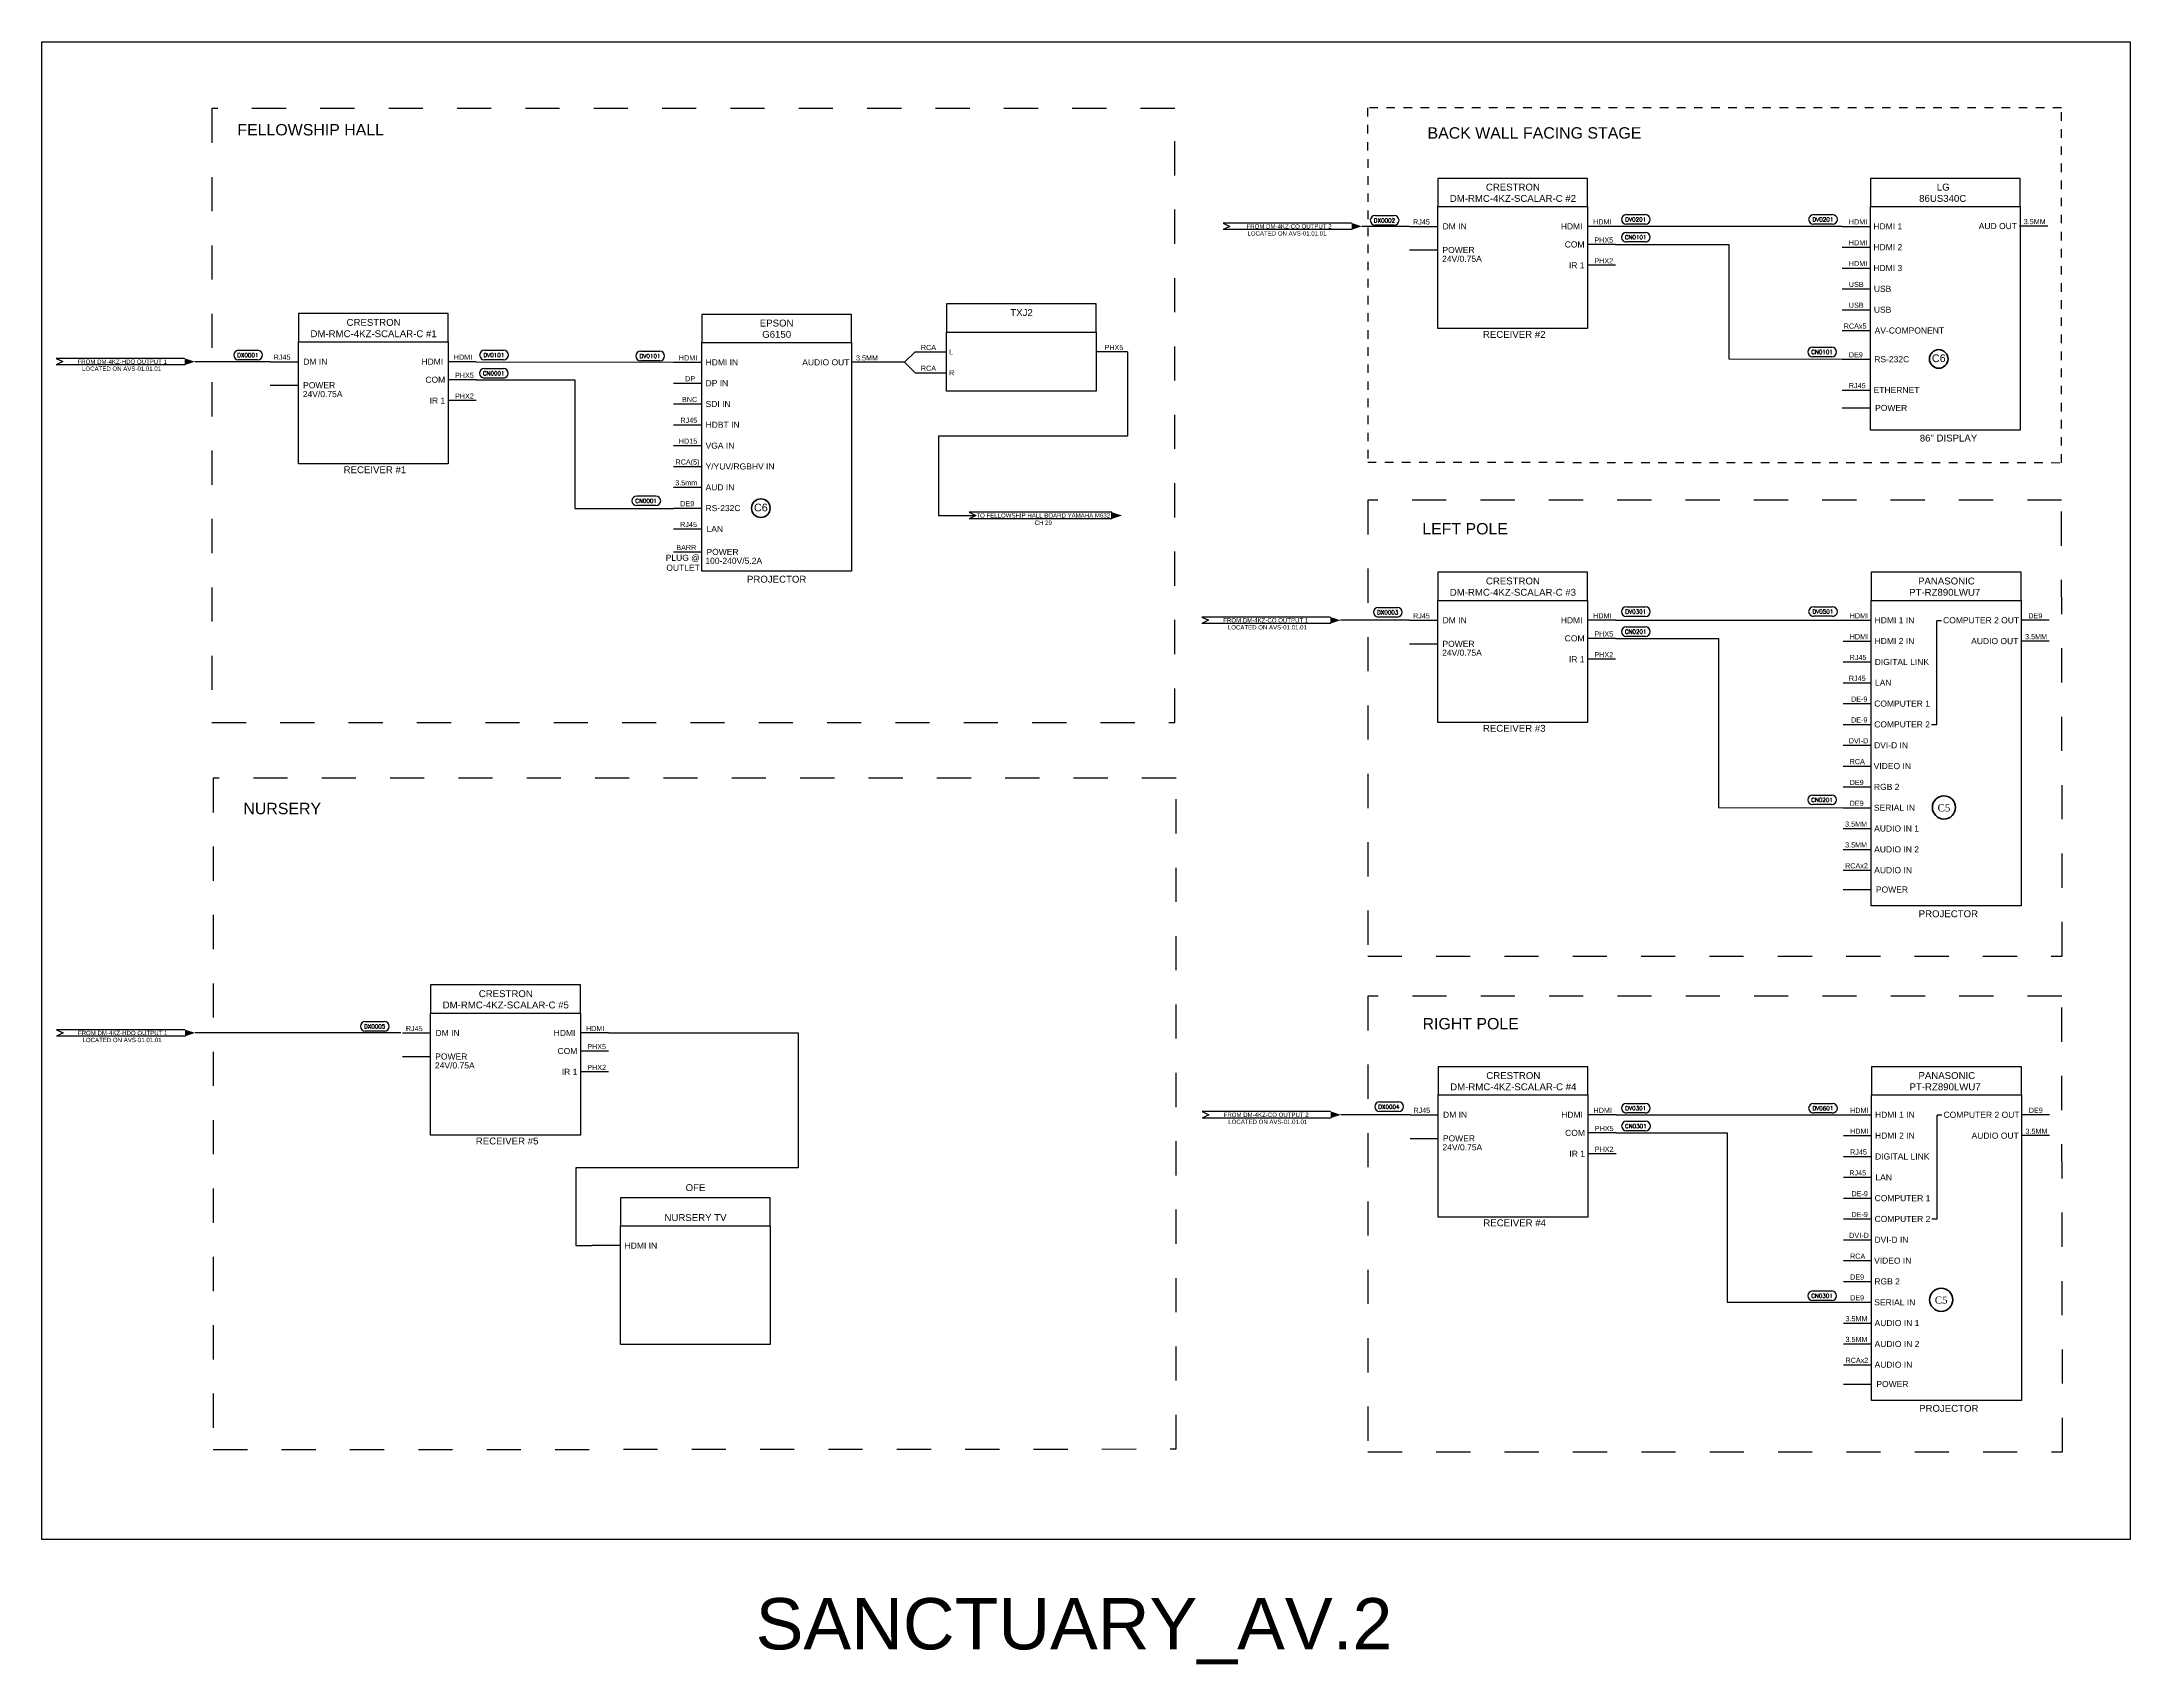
# Model space of a CAD drawing. Header units: inches. Extents: x 76.6 to 171, y -0.9 to 22.9.
# Drawn here: x 140.4 to 170.95, y -0.81 to 22.92 of the extents above; entities that cross this region are included whole.
import ezdxf
from ezdxf.enums import TextEntityAlignment as Align

# ---------------------------------------------------------------- set-up
doc = ezdxf.new("R2010")
doc.units = ezdxf.units.IN
doc.header["$MEASUREMENT"] = 0
doc.linetypes.add('1DASH', pattern=[1, 0.5, -0.5])
doc.linetypes.add('8DASH', pattern=[0.25, 0.125, -0.125])
for name, color, linetype in [('AV-1-DASH', 3, '1DASH'), ('AV-CABLE-AUDIO', 4, 'Continuous'), ('AV-CABLE-CNTRL', 2, 'Continuous'), ('AV-CABLE-VIDEO', 6, 'Continuous'), ('AV-CBL-AUDIO', 4, 'Continuous'), ('AV-DEVICE', 4, 'Continuous'), ('AV-NOTE', 1, 'Continuous'), ('AV-TEXT', 2, 'Continuous'), ('PDF_Text', 7, 'Continuous')]:
    doc.layers.add(name, color=color, linetype=linetype)
doc.layers.add('AV-VPRT', color=9, linetype='Continuous', plot=False)
doc.styles.add('Arial', font='arial.ttf', dxfattribs={"height": 0.125})
doc.styles.add('AVCON', font='BOOKOS.TTF')
doc.styles.add('PDF Arial', font='arial.ttf')
doc.styles.get("Standard").update_dxf_attribs({"font": 'simplex.shx'})
doc.styles.add('WL-BASE', font='arial.ttf')

msp = doc.modelspace()

# ---------------------------------------------------------------- texts
at = {"style": 'WL-BASE'}
for s, height, p in [('FELLOWSHIP HALL', 0.16652, (143.262, 21.63)), ('BACK WALL FACING STAGE', 0.16652, (160.674, 21.583)), ('LEFT POLE', 0.1665, (160.597, 15.795)), ('NURSERY', 0.1665, (143.35, 11.704)), ('RIGHT POLE', 0.1665, (160.601, 8.557))]:
    msp.add_text(s, height=height, dxfattribs=at).set_placement(p, align=Align.MIDDLE_LEFT)
for s, height, style, p in [('C6', 0.1127, 'Arial', (168.153, 18.232)), ('C6', 0.1127, 'Arial', (150.921, 16.049)), ('C5', 0.1058, 'AVCON', (168.229, 11.661)), ('C5', 0.1058, 'AVCON', (168.189, 4.461))]:
    msp.add_text(s, height=height, dxfattribs=dict(style=style)).set_placement(p, align=Align.CENTER)
for s, height, p in [('PROJECTOR', 0.1008, (151.152, 15.057)), ('SANCTUARY_AV.2', 0.75, (155.502, -0.218))]:
    msp.add_text(s, height=height, dxfattribs=at).set_placement(p, align=Align.MIDDLE_CENTER)
at = {"attachment_point": 2, "style": 'WL-BASE'}
for s, insert, char_height in [('CRESTRON', (161.923, 20.841), 0.1008), ('DM-RMC-4KZ-SCALAR-C #2', (161.923, 20.676), 0.10083), ('TXJ2', (154.735, 19.006), 0.1008), ('DM-RMC-4KZ-SCALAR-C #1', (145.255, 18.697), 0.10083), ('CRESTRON', (145.255, 18.863), 0.1008), ('EPSON', (151.152, 18.853), 0.1008), ('G6150', (151.152, 18.688), 0.1008), (' RECEIVER #2', (161.923, 18.687), 0.10083), (' RECEIVER #1', (145.255, 16.708), 0.10083), ('CRESTRON', (161.923, 15.081), 0.1008), ('DM-RMC-4KZ-SCALAR-C #3', (161.923, 14.916), 0.10083), (' RECEIVER #3', (161.923, 12.927), 0.10083), ('DM-RMC-4KZ-SCALAR-C #5', (147.189, 8.881), 0.10083), ('CRESTRON', (147.189, 9.046), 0.1008), ('DM-RMC-4KZ-SCALAR-C #4', (161.929, 7.684), 0.10083), ('CRESTRON', (161.929, 7.849), 0.1008), (' RECEIVER #5', (147.189, 6.892), 0.10083), (' RECEIVER #4', (161.929, 5.695), 0.10083)]:
    msp.add_mtext_dynamic_manual_height_columns(s, width=3.03705, gutter_width=1, heights=[0], dxfattribs=dict(at, insert=insert, char_height=char_height))
at = {"color": 1, "char_height": 0.1008, "attachment_point": 2, "style": 'WL-BASE'}
for s, insert in [('OFE', (149.965, 6.21)), ('NURSERY TV', (149.965, 5.772))]:
    msp.add_mtext_dynamic_manual_height_columns(s, width=3.03705, gutter_width=1, heights=[0], dxfattribs=dict(at, insert=insert))
at = {"layer": 'AV-CABLE-AUDIO', "color": 1, "style": 'WL-BASE'}
for s, height, p in [('POWER', 0.089, (161.362, 19.872)), ('24V/0.75A', 0.089, (161.468, 19.742)), ('24V/0.75A', 0.089, (144.8, 17.764)), ('POWER', 0.089, (144.694, 17.894)), ('PLUG @', 0.089, (150.028, 15.37)), ('100-240V/5.2A', 0.08905, (150.939, 15.326)), ('POWER', 0.089, (150.595, 15.456)), ('OUTLET', 0.089, (150.028, 15.224)), ('POWER', 0.089, (161.362, 14.112)), ('24V/0.75A', 0.089, (161.468, 13.982)), ('24V/0.75A', 0.089, (146.734, 7.947)), ('POWER', 0.089, (146.627, 8.077)), ('24V/0.75A', 0.089, (161.474, 6.75)), ('POWER', 0.089, (161.368, 6.88))]:
    msp.add_text(s, height=height, dxfattribs=at).set_placement(p, align=Align.MIDDLE_RIGHT)
at = {"layer": 'AV-CABLE-AUDIO', "style": 'WL-BASE'}
for s, p in [('3.5MM', (152.313, 18.256)), ('RCA', (153.262, 18.408)), ('PHX5', (155.949, 18.408)), ('RCA', (153.262, 18.104))]:
    msp.add_text(s, height=0.0753, dxfattribs=at).set_placement(p)
for s, height, p in [('L', 0.0753, (153.676, 18.381)), ('R', 0.0753, (153.676, 18.076)), ('AUD IN', 0.089, (150.112, 16.401))]:
    msp.add_text(s, height=height, dxfattribs=at).set_placement(p, align=Align.MIDDLE_LEFT)
msp.add_text('AUDIO OUT', height=0.089, dxfattribs=at).set_placement((152.217, 18.229), align=Align.MIDDLE_RIGHT)
msp.add_text('3.5mm', height=0.0753, dxfattribs=at).set_placement((149.99, 16.429), align=Align.RIGHT)
at = {"layer": 'AV-CABLE-CNTRL', "style": 'WL-BASE'}
for s, p in [('RJ45', (160.462, 20.244)), ('PHX5', (163.115, 19.979)), ('PHX2', (163.115, 19.675)), ('RJ45', (143.794, 18.266)), ('PHX5', (146.447, 18.001)), ('PHX2', (146.447, 17.697)), ('DE9', (149.741, 16.124)), ('RJ45', (149.741, 15.819)), ('RJ45', (160.462, 14.484)), ('PHX5', (163.115, 14.219)), ('PHX2', (163.115, 13.915)), ('RJ45', (145.728, 8.449)), ('PHX5', (148.381, 8.185)), ('PHX2', (148.381, 7.88)), ('RJ45', (160.468, 7.252)), ('PHX5', (163.121, 6.987)), ('PHX2', (163.121, 6.683))]:
    msp.add_text(s, height=0.0753, dxfattribs=at).set_placement(p)
for s, p in [('DM IN', (161.247, 20.217)), ('COM', (162.971, 19.952)), ('IR 1', (162.971, 19.647)), ('DM IN', (144.579, 18.238)), ('COM', (146.303, 17.974)), ('IR 1', (146.303, 17.669)), ('DM IN', (161.247, 14.457)), ('COM', (162.971, 14.192)), ('IR 1', (162.971, 13.887)), ('DM IN', (146.513, 8.422)), ('COM', (148.236, 8.157)), ('IR 1', (148.236, 7.853)), ('DM IN', (161.253, 7.225)), ('COM', (162.977, 6.96)), ('IR 1', (162.977, 6.655))]:
    msp.add_text(s, height=0.089, dxfattribs=at).set_placement(p, align=Align.MIDDLE_RIGHT)
for s, p in [('RS-232C', (150.112, 16.097)), ('LAN', (150.126, 15.792))]:
    msp.add_text(s, height=0.089, dxfattribs=at).set_placement(p, align=Align.MIDDLE_LEFT)
at = {"layer": 'AV-CABLE-CNTRL', "char_height": 0.06363, "width": 1.95327, "attachment_point": 7, "style": 'PDF Arial'}
for s, insert in [('FROM DM-4KZ-CO OUTPUT 2', (158.026, 20.184)), ('\\pxqc;LOCATED ON AVS-01.01.01', (157.641, 20.081)), ('FROM DM-4KZ-HDO OUTPUT 1', (140.924, 18.205)), ('\\pxqc;LOCATED ON AVS-01.01.01', (140.592, 18.103)), ('FROM DM-4KZ-CO OUTPUT 1', (157.685, 14.424)), ('\\pxqc;LOCATED ON AVS-01.01.01', (157.354, 14.321)), ('FROM DM-4KZ-HDO OUTPUT 1', (140.93, 8.389)), ('\\pxqc;LOCATED ON AVS-01.01.01', (140.599, 8.286)), ('FROM DM-4KZ-CO OUTPUT 2', (157.691, 7.192)), ('\\pxqc;LOCATED ON AVS-01.01.01', (157.36, 7.089))]:
    msp.add_mtext(s, dxfattribs=dict(at, insert=insert))
at = {"layer": 'AV-CABLE-VIDEO', "color": 6, "style": 'WL-BASE'}
for p in [(162.976, 20.217), (146.308, 18.238), (162.976, 14.457), (148.242, 8.422), (162.982, 7.225)]:
    msp.add_text('HDMI ', height=0.089, dxfattribs=at).set_placement(p, align=Align.MIDDLE_RIGHT)
for p in [(163.097, 20.244), (146.429, 18.266), (163.097, 14.484), (148.363, 8.449), (163.103, 7.252)]:
    msp.add_text('HDMI', height=0.0753, dxfattribs=at).set_placement(p)
at = {"layer": 'AV-CABLE-VIDEO', "style": 'WL-BASE'}
for s, p in [('HDMI', (149.99, 18.256)), ('RJ45', (149.99, 17.342))]:
    msp.add_text(s, height=0.0753, dxfattribs=at).set_placement(p, align=Align.RIGHT)
at = {"layer": 'AV-CABLE-VIDEO', "color": 6, "style": 'WL-BASE'}
for s, p in [('DP', (149.959, 17.951)), ('BNC', (149.99, 17.647))]:
    msp.add_text(s, height=0.0753, dxfattribs=at).set_placement(p, align=Align.RIGHT)
at = {"layer": 'AV-CABLE-VIDEO', "style": 'WL-BASE'}
for s, p in [('HDMI IN', (150.112, 18.229)), ('HDBT IN', (150.112, 17.315))]:
    msp.add_text(s, height=0.089, dxfattribs=at).set_placement(p, align=Align.MIDDLE_LEFT)
at = {"layer": 'AV-CABLE-VIDEO', "color": 6, "style": 'WL-BASE'}
for s, p in [('DP IN', (150.112, 17.924)), ('SDI IN', (150.112, 17.619))]:
    msp.add_text(s, height=0.089, dxfattribs=at).set_placement(p, align=Align.MIDDLE_LEFT)
at = {"layer": 'AV-CABLE-VIDEO', "color": 116, "true_color": 0x136734, "style": 'WL-BASE'}
for s, p in [('HD15', (149.99, 17.038)), ('RCA(5)', (150.023, 16.733))]:
    msp.add_text(s, height=0.0753, dxfattribs=at).set_placement(p, align=Align.RIGHT)
for s, height, p in [('VGA IN', 0.089, (150.112, 17.01)), ('Y/YUV/RGBHV IN', 0.08905, (150.112, 16.706))]:
    msp.add_text(s, height=height, dxfattribs=at).set_placement(p, align=Align.MIDDLE_LEFT)
at = {"layer": 'AV-CABLE-VIDEO', "color": 1, "style": 'WL-BASE'}
msp.add_text('HDMI IN', height=0.089, dxfattribs=at).set_placement((148.928, 5.311), align=Align.MIDDLE_LEFT)
at = {"layer": 'AV-CBL-AUDIO', "color": 1, "style": 'WL-BASE'}
msp.add_text('BARR', height=0.0753, dxfattribs=at).set_placement((149.684, 15.483))
at = {"layer": 'PDF_Text', "insert": (155.052, 16.021), "char_height": 0.06363, "width": 2.06642, "attachment_point": 2, "style": 'PDF Arial'}
msp.add_mtext('\\pxqc;TO FELLOWSHIP HALL BOARD YAMAHA M632 CH 29', dxfattribs=at)

# ---------------------------------------------------------------- blocks, each defined once
blk = doc.blocks.new('LG 86US340C')
for points in [[(0, -0.411), (2.192, -0.411), (2.192, 0), (0, 0)], [(0, -0.411), (2.192, -0.411), (2.192, -3.68), (0, -3.68)]]:
    blk.add_lwpolyline(points, close=True)
at = {"layer": 'AV-CABLE-AUDIO'}
blk.add_line((2.595, -0.697), (2.181, -0.697), dxfattribs=at)
at = {"layer": 'AV-CABLE-AUDIO', "color": 1}
blk.add_line((-0.411, -3.356), (0, -3.356), dxfattribs=at)
at = {"layer": 'AV-CABLE-CNTRL'}
for p, q in [((-0.411, -2.644), (0, -2.644)), ((-0.411, -3.095), (0, -3.095))]:
    blk.add_line(p, q, dxfattribs=at)
at = {"layer": 'AV-CABLE-VIDEO', "color": 6}
for p, q in [((-0.411, -0.701), (0, -0.701)), ((-0.411, -1.006), (0, -1.006)), ((-0.411, -1.311), (0, -1.311)), ((-0.411, -1.615), (0, -1.615)), ((-0.411, -1.92), (0, -1.92)), ((-0.411, -2.224), (0, -2.224))]:
    blk.add_line(p, q, dxfattribs=at)
at = {"style": 'WL-BASE'}
blk.add_text('86" DISPLAY', height=0.10083, dxfattribs=at).set_placement((1.563, -3.797), align=Align.MIDDLE_RIGHT)
at = {"attachment_point": 2, "style": 'WL-BASE'}
for s, insert, char_height in [('\\pxqc;86US340C', (1.058, -0.242), 0.10083), ('LG', (1.065, -0.077), 0.1008)]:
    blk.add_mtext_dynamic_manual_height_columns(s, width=3.03705, gutter_width=1, heights=[0], dxfattribs=dict(at, insert=insert, char_height=char_height))
at = {"layer": 'AV-CABLE-AUDIO', "style": 'WL-BASE'}
blk.add_text('3.5MM', height=0.0753, dxfattribs=at).set_placement((2.243, -0.669))
blk.add_text('AUD OUT', height=0.089, dxfattribs=at).set_placement((2.145, -0.697), align=Align.MIDDLE_RIGHT)
at = {"layer": 'AV-CABLE-AUDIO', "color": 1, "style": 'WL-BASE'}
blk.add_text('POWER', height=0.089, dxfattribs=at).set_placement((0.539, -3.356), align=Align.MIDDLE_RIGHT)
at = {"layer": 'AV-CABLE-CNTRL', "style": 'WL-BASE'}
for s, p in [('DE9', (-0.315, -2.617)), ('RJ45', (-0.315, -3.067))]:
    blk.add_text(s, height=0.0753, dxfattribs=at).set_placement(p)
for s, p in [('RS-232C', (0.568, -2.644)), ('ETHERNET', (0.717, -3.095))]:
    blk.add_text(s, height=0.089, dxfattribs=at).set_placement(p, align=Align.MIDDLE_RIGHT)
at = {"layer": 'AV-CABLE-VIDEO', "color": 6, "style": 'WL-BASE'}
for s, p in [('HDMI', (-0.315, -0.674)), ('HDMI', (-0.315, -0.979)), ('HDMI', (-0.315, -1.283)), ('USB', (-0.315, -1.588)), ('USB', (-0.315, -1.892)), ('RCAx5', (-0.39, -2.197))]:
    blk.add_text(s, height=0.0753, dxfattribs=at).set_placement(p)
for s, height, p in [('HDMI 1', 0.089, (0.465, -0.701)), ('HDMI 2', 0.089, (0.465, -1.006)), ('HDMI 3', 0.089, (0.465, -1.311)), ('USB', 0.089, (0.306, -1.615)), ('USB', 0.089, (0.306, -1.92)), ('AV-COMPONENT', 0.08905, (1.078, -2.224))]:
    blk.add_text(s, height=height, dxfattribs=at).set_placement(p, align=Align.MIDDLE_RIGHT)
blk = doc.blocks.new('WIRE_LABEL')
at = {"layer": 'AV-TEXT'}
for p, q in [((-0.137, 0.141), (0.143, 0.141)), ((0.143, 0), (-0.137, 0))]:
    blk.add_line(p, q, dxfattribs=at)
for centre, start, end in [((-0.137, 0.07), 90, 270), ((0.143, 0.07), 270, 90)]:
    blk.add_arc(centre, 0.0703, start, end, dxfattribs=at)
blk.add_attdef('NUMBER', text='', height=0.06, dxfattribs=at).set_placement((0, 0.039), align=Align.CENTER)
blk = doc.blocks.new('PANASONIC PT-RZ890L0WU7')
for p, q in [((1.028, -0.709), (0.96, -0.709)), ((0.96, -2.225), (0.96, -0.709)), ((0.883, -2.225), (0.96, -2.225))]:
    blk.add_line(p, q)
for points in [[(0, -0.411), (2.192, -0.411), (2.192, 0), (0, 0)], [(0, -0.411), (2.192, -0.411), (2.192, -4.877), (0, -4.877)]]:
    blk.add_lwpolyline(points, close=True)
at = {"layer": 'AV-CABLE-AUDIO'}
blk.add_line((2.603, -1.006), (2.192, -1.006), dxfattribs=at)
at = {"layer": 'AV-CABLE-AUDIO', "color": 2}
blk.add_line((-0.411, -1.615), (0, -1.615), dxfattribs=at)
at = {"layer": 'AV-CABLE-AUDIO', "color": 1}
blk.add_line((-0.411, -4.639), (0, -4.639), dxfattribs=at)
at = {"layer": 'AV-CABLE-CNTRL'}
for p, q in [((-0.411, -3.138), (0, -3.138)), ((-0.411, -3.443), (0, -3.443))]:
    blk.add_line(p, q, dxfattribs=at)
at = {"layer": 'AV-CABLE-CNTRL', "color": 4}
for p, q in [((-0.411, -3.747), (0, -3.747)), ((-0.411, -4.052), (0, -4.052)), ((-0.411, -4.356), (0, -4.356))]:
    blk.add_line(p, q, dxfattribs=at)
at = {"layer": 'AV-CABLE-VIDEO', "color": 6}
for p, q in [((-0.411, -0.701), (0, -0.701)), ((2.603, -0.701), (2.192, -0.701)), ((-0.411, -1.006), (0, -1.006)), ((-0.411, -1.311), (0, -1.311)), ((-0.411, -1.92), (0, -1.92)), ((-0.411, -2.224), (0, -2.224)), ((-0.411, -2.529), (0, -2.529))]:
    blk.add_line(p, q, dxfattribs=at)
at = {"layer": 'AV-CBL-AUDIO'}
blk.add_line((-0.411, -2.834), (0, -2.834), dxfattribs=at)
at = {"style": 'WL-BASE'}
blk.add_text('PROJECTOR', height=0.1008, dxfattribs=at).set_placement((1.563, -4.994), align=Align.MIDDLE_RIGHT)
at = {"attachment_point": 2, "style": 'WL-BASE'}
for s, insert, char_height in [('\\pxqr;PT-RZ890LWU7', (0.077, -0.242), 0.10083), ('PANASONIC', (1.1, -0.077), 0.1008)]:
    blk.add_mtext_dynamic_manual_height_columns(s, width=3.03705, gutter_width=1, heights=[0], dxfattribs=dict(at, insert=insert, char_height=char_height))
at = {"layer": 'AV-CABLE-AUDIO', "style": 'WL-BASE'}
blk.add_text('3.5MM', height=0.0753, dxfattribs=at).set_placement((2.251, -0.979))
blk.add_text('AUDIO OUT', height=0.089, dxfattribs=at).set_placement((2.153, -1.006), align=Align.MIDDLE_RIGHT)
at = {"layer": 'AV-CABLE-AUDIO', "color": 2, "style": 'WL-BASE'}
blk.add_text('RJ45', height=0.0753, dxfattribs=at).set_placement((-0.327, -1.588))
blk.add_text('LAN', height=0.089, dxfattribs=at).set_placement((0.297, -1.615), align=Align.MIDDLE_RIGHT)
at = {"layer": 'AV-CABLE-AUDIO', "color": 1, "style": 'WL-BASE'}
blk.add_text('POWER', height=0.089, dxfattribs=at).set_placement((0.539, -4.639), align=Align.MIDDLE_RIGHT)
at = {"layer": 'AV-CABLE-CNTRL', "style": 'WL-BASE'}
for p in [(-0.315, -3.111), (-0.315, -3.415)]:
    blk.add_text('DE9', height=0.0753, dxfattribs=at).set_placement(p)
for s, p in [('RGB 2', (0.413, -3.138)), ('SERIAL IN', (0.64, -3.443))]:
    blk.add_text(s, height=0.089, dxfattribs=at).set_placement(p, align=Align.MIDDLE_RIGHT)
at = {"layer": 'AV-CABLE-CNTRL', "color": 4, "style": 'WL-BASE'}
for s, p in [('3.5MM', (-0.382, -3.72)), ('3.5MM', (-0.382, -4.024)), ('RCAx2', (-0.382, -4.329))]:
    blk.add_text(s, height=0.0753, dxfattribs=at).set_placement(p)
for s, p in [('AUDIO IN 1', (0.699, -3.747)), ('AUDIO IN 2', (0.699, -4.052)), ('AUDIO IN', (0.596, -4.356))]:
    blk.add_text(s, height=0.089, dxfattribs=at).set_placement(p, align=Align.MIDDLE_RIGHT)
at = {"layer": 'AV-CABLE-VIDEO', "color": 6, "style": 'WL-BASE'}
for s, p in [('HDMI', (-0.315, -0.674)), ('DE9', (2.299, -0.674)), ('HDMI', (-0.315, -0.979)), ('RJ45', (-0.315, -1.283)), ('DE-9', (-0.295, -1.892)), ('DE-9', (-0.295, -2.197)), ('DVI-D', (-0.328, -2.502))]:
    blk.add_text(s, height=0.0753, dxfattribs=at).set_placement(p)
for s, height, p in [('HDMI 1 IN', 0.089, (0.63, -0.701)), ('COMPUTER 2 OUT', 0.08905, (2.164, -0.701)), ('HDMI 2 IN', 0.089, (0.63, -1.006)), ('DIGITAL LINK', 0.08905, (0.846, -1.311)), ('COMPUTER 1', 0.089, (0.859, -1.92)), ('COMPUTER 2', 0.089, (0.859, -2.224)), ('DVI-D IN', 0.089, (0.539, -2.529))]:
    blk.add_text(s, height=height, dxfattribs=at).set_placement(p, align=Align.MIDDLE_RIGHT)
at = {"layer": 'AV-CBL-AUDIO', "style": 'WL-BASE'}
blk.add_text('RCA', height=0.0753, dxfattribs=at).set_placement((-0.315, -2.806))
blk.add_text('VIDEO IN', height=0.089, dxfattribs=at).set_placement((0.582, -2.834), align=Align.MIDDLE_RIGHT)

# ---------------------------------------------------------------- linework, layer by layer
at = {"color": 1}
msp.add_line((156.054, 15.941), (156.054, 16.035), dxfattribs=at)
for points in [[(160.823, 20.507), (163.015, 20.507), (163.015, 20.918), (160.823, 20.918)], [(160.823, 20.507), (163.015, 20.507), (163.015, 18.721), (160.823, 18.721)], [(153.635, 18.671), (155.826, 18.671), (155.826, 19.082), (153.635, 19.082)], [(144.155, 18.529), (146.347, 18.529), (146.347, 18.94), (144.155, 18.94)], [(150.056, 18.519), (152.248, 18.519), (152.248, 18.93), (150.056, 18.93)], [(153.635, 18.671), (155.826, 18.671), (155.826, 17.808), (153.635, 17.808)], [(144.155, 18.529), (146.347, 18.529), (146.347, 16.743), (144.155, 16.743)], [(150.056, 18.519), (152.248, 18.519), (152.248, 15.173), (150.056, 15.173)], [(160.823, 14.747), (163.015, 14.747), (163.015, 15.158), (160.823, 15.158)], [(160.823, 14.747), (163.015, 14.747), (163.015, 12.961), (160.823, 12.961)], [(146.089, 8.712), (148.28, 8.712), (148.28, 9.123), (146.089, 9.123)], [(146.089, 8.712), (148.28, 8.712), (148.28, 6.926), (146.089, 6.926)], [(160.829, 7.515), (163.021, 7.515), (163.021, 7.926), (160.829, 7.926)], [(160.829, 7.515), (163.021, 7.515), (163.021, 5.729), (160.829, 5.729)]]:
    msp.add_lwpolyline(points, close=True)
for points in [[(148.865, 5.601), (151.056, 5.601), (151.056, 6.012), (148.865, 6.012)], [(148.865, 5.601), (151.056, 5.601), (151.056, 3.868), (148.865, 3.868)]]:
    msp.add_lwpolyline(points, close=True, dxfattribs=at)
at = {"lineweight": 40}
for centre, radius in [((168.153, 18.278), 0.136), ((150.921, 16.096), 0.136), ((168.229, 11.719), 0.169), ((168.189, 4.519), 0.169)]:
    msp.add_circle(centre, radius, dxfattribs=at)
at = {"color": 1}
msp.add_solid([(156.054, 16.037), (156.204, 15.988), (156.054, 15.938)], dxfattribs=at)
at = {"layer": 'AV-1-DASH'}
for points in [[(142.89, 21.938), (142.89, 12.961), (156.976, 12.961), (156.976, 21.938), (142.89, 21.938)], [(159.799, 16.211), (159.799, 9.546), (169.961, 9.546), (169.949, 16.211), (159.799, 16.211)], [(142.91, 12.147), (142.91, 2.329), (156.996, 2.338), (156.996, 12.147), (142.91, 12.147)], [(159.802, 8.958), (159.802, 2.294), (169.964, 2.294), (169.952, 8.958), (159.802, 8.958)]]:
    msp.add_lwpolyline(points, dxfattribs=at)
at = {"layer": 'AV-1-DASH', "linetype": '8DASH'}
msp.add_lwpolyline([(159.798, 21.949), (159.8, 16.768), (169.947, 16.761), (169.948, 21.949), (159.798, 21.949)], dxfattribs=at)
at = {"layer": 'AV-CABLE-AUDIO', "color": 1}
for p, q in [((160.412, 19.872), (160.823, 19.872)), ((143.744, 17.894), (144.155, 17.894)), ((149.645, 15.456), (150.056, 15.456)), ((160.412, 14.112), (160.823, 14.112)), ((145.678, 8.077), (146.089, 8.077)), ((160.418, 6.88), (160.829, 6.88))]:
    msp.add_line(p, q, dxfattribs=at)
at = {"layer": 'AV-CABLE-AUDIO'}
for p, q in [((153.176, 18.381), (153.023, 18.229)), ((153.176, 18.381), (153.635, 18.381)), ((156.285, 18.381), (155.826, 18.381)), ((156.285, 18.381), (156.285, 17.147)), ((152.659, 18.229), (152.248, 18.229)), ((153.023, 18.229), (152.307, 18.229)), ((153.023, 18.229), (153.176, 18.076)), ((153.176, 18.076), (153.635, 18.076)), ((156.285, 17.147), (153.518, 17.147)), ((153.518, 17.147), (153.518, 15.988)), ((149.645, 16.401), (150.056, 16.401)), ((153.518, 15.988), (154.064, 15.988))]:
    msp.add_line(p, q, dxfattribs=at)
at = {"layer": 'AV-CABLE-CNTRL'}
for p, q in [((159.564, 20.264), (157.685, 20.264)), ((157.685, 20.264), (157.782, 20.217)), ((157.782, 20.217), (157.685, 20.169)), ((159.572, 20.169), (157.685, 20.169)), ((160.412, 20.217), (160.823, 20.217)), ((163.426, 19.952), (163.015, 19.952)), ((163.426, 19.647), (163.015, 19.647)), ((142.489, 18.286), (140.61, 18.286)), ((140.61, 18.286), (140.707, 18.239)), ((140.707, 18.239), (140.61, 18.191)), ((142.497, 18.191), (140.61, 18.191)), ((143.744, 18.238), (144.155, 18.238)), ((146.758, 17.974), (146.347, 17.974)), ((146.758, 17.669), (146.347, 17.669)), ((149.645, 16.097), (150.056, 16.097)), ((149.645, 15.792), (150.056, 15.792)), ((159.25, 14.504), (157.371, 14.504)), ((157.371, 14.504), (157.468, 14.457)), ((157.468, 14.457), (157.371, 14.409)), ((159.258, 14.409), (157.371, 14.409)), ((160.412, 14.457), (160.823, 14.457)), ((163.426, 14.192), (163.015, 14.192)), ((163.426, 13.887), (163.015, 13.887)), ((142.495, 8.469), (140.617, 8.469)), ((140.617, 8.469), (140.714, 8.422)), ((140.714, 8.422), (140.617, 8.375)), ((142.504, 8.375), (140.617, 8.375)), ((145.678, 8.422), (146.089, 8.422)), ((148.691, 8.157), (148.28, 8.157)), ((148.691, 7.853), (148.28, 7.853)), ((159.256, 7.272), (157.377, 7.272)), ((157.377, 7.272), (157.474, 7.225)), ((157.474, 7.225), (157.377, 7.177)), ((159.264, 7.177), (157.377, 7.177)), ((160.418, 7.225), (160.829, 7.225)), ((163.432, 6.96), (163.021, 6.96)), ((163.432, 6.655), (163.021, 6.655))]:
    msp.add_line(p, q, dxfattribs=at)
for points in [[(160.412, 20.217), (159.714, 20.217)], [(163.426, 19.952), (165.08, 19.952), (165.08, 18.28), (166.742, 18.274)], [(143.744, 18.238), (142.638, 18.238)], [(146.758, 17.974), (148.2, 17.974), (148.2, 16.091), (149.645, 16.091)], [(160.412, 14.457), (159.399, 14.457)], [(163.426, 14.192), (164.929, 14.192), (164.929, 11.717), (166.754, 11.715)], [(145.653, 8.422), (142.645, 8.422)], [(160.418, 7.225), (159.406, 7.225)], [(163.432, 6.96), (165.057, 6.96), (165.057, 4.486), (166.76, 4.483)]]:
    msp.add_lwpolyline(points, dxfattribs=at)
for points in [[(159.564, 20.266), (159.714, 20.217), (159.564, 20.167)], [(142.489, 18.288), (142.638, 18.238), (142.489, 18.188)], [(159.25, 14.506), (159.399, 14.457), (159.25, 14.407)], [(142.495, 8.471), (142.645, 8.422), (142.495, 8.372)], [(159.256, 7.274), (159.406, 7.225), (159.256, 7.175)]]:
    msp.add_solid(points, dxfattribs=at)
at = {"layer": 'AV-CABLE-VIDEO', "color": 6}
for p, q in [((163.426, 20.217), (163.015, 20.217)), ((146.758, 18.238), (146.347, 18.238)), ((149.645, 17.924), (150.056, 17.924)), ((149.645, 17.619), (150.056, 17.619)), ((163.426, 14.457), (163.015, 14.457)), ((148.691, 8.422), (148.28, 8.422)), ((163.432, 7.225), (163.021, 7.225))]:
    msp.add_line(p, q, dxfattribs=at)
at = {"layer": 'AV-CABLE-VIDEO'}
for p, q in [((149.645, 18.229), (150.056, 18.229)), ((149.645, 17.315), (150.056, 17.315)), ((151.467, 6.449), (148.215, 6.449)), ((148.215, 6.449), (148.215, 5.311)), ((148.215, 5.311), (148.454, 5.311))]:
    msp.add_line(p, q, dxfattribs=at)
at = {"layer": 'AV-CABLE-VIDEO', "color": 116, "true_color": 0x136734}
for p, q in [((149.645, 17.01), (150.056, 17.01)), ((149.645, 16.706), (150.056, 16.706))]:
    msp.add_line(p, q, dxfattribs=at)
at = {"layer": 'AV-CABLE-VIDEO', "color": 1}
msp.add_line((148.865, 5.311), (148.454, 5.311), dxfattribs=at)
at = {"layer": 'AV-CABLE-VIDEO'}
for points in [[(166.742, 20.217), (163.426, 20.217)], [(146.758, 18.238), (149.645, 18.229)], [(163.426, 14.457), (166.754, 14.457)], [(148.691, 8.422), (151.467, 8.422)], [(151.467, 8.422), (151.467, 6.449)], [(163.432, 7.225), (166.76, 7.225)]]:
    msp.add_lwpolyline(points, dxfattribs=at)
at = {"layer": 'AV-NOTE'}
for p, q in [((156.054, 16.035), (153.967, 16.035)), ((153.967, 16.035), (154.064, 15.988)), ((154.064, 15.988), (153.967, 15.941)), ((156.054, 15.941), (153.967, 15.941)), ((156.054, 15.941), (156.054, 16.035))]:
    msp.add_line(p, q, dxfattribs=at)
at = {"layer": 'AV-VPRT'}
msp.add_lwpolyline([(140.401, 22.916), (170.954, 22.916), (170.954, 1.014), (140.401, 1.014)], close=True, dxfattribs=at)

# ---------------------------------------------------------------- block references
for name, p in [('LG 86US340C', (167.153, 20.918)), ('PANASONIC PT-RZ890L0WU7', (167.165, 15.158)), ('PANASONIC PT-RZ890L0WU7', (167.171, 7.926))]:
    msp.add_blockref(name, p)
at = {"layer": 'AV-DEVICE', "color": 1}
ref = msp.add_blockref('WIRE_LABEL', (160.044, 20.235), dxfattribs=at)
ref.add_attrib('NUMBER', 'DX0002', dxfattribs={"layer": 'AV-TEXT', "color": 1, "height": 0.06}).set_placement((160.044, 20.273), align=Align.CENTER)
at = {"layer": 'AV-DEVICE'}
for p, values in [((163.72, 20.248), {'NUMBER': 'DV0201'}), ((166.457, 20.248), {'NUMBER': 'DV0201'}), ((163.719, 19.988), {'NUMBER': 'CN0101'}), ((147.014, 18.265), {'NUMBER': 'DV0101'}), ((149.3, 18.251), {'NUMBER': 'DV0101'}), ((166.445, 18.31), {'NUMBER': 'CN0101'}), ((147.013, 17.999), {'NUMBER': 'CN0001'}), ((149.242, 16.133), {'NUMBER': 'CN0001'}), ((163.72, 14.513), {'NUMBER': 'DV0301'}), ((163.719, 14.221), {'NUMBER': 'CN0201'}), ((166.457, 14.514), {'NUMBER': 'DV0501'}), ((166.445, 11.76), {'NUMBER': 'CN0201'}), ((163.72, 7.251), {'NUMBER': 'DV0301'}), ((166.457, 7.251), {'NUMBER': 'DV0601'}), ((163.721, 6.99), {'NUMBER': 'CN0301'}), ((166.446, 4.508), {'NUMBER': 'CN0301'})]:
    msp.add_blockref('WIRE_LABEL', p, dxfattribs=at).add_auto_attribs(values)
at = {"layer": 'AV-DEVICE', "color": 1}
ref = msp.add_blockref('WIRE_LABEL', (143.416, 18.264), dxfattribs=at)
ref.add_attrib('NUMBER', 'DX0001', dxfattribs={"layer": 'AV-TEXT', "color": 1, "height": 0.06}).set_placement((143.416, 18.303), align=Align.CENTER)
ref = msp.add_blockref('WIRE_LABEL', (160.091, 14.504), dxfattribs=at)
ref.add_attrib('NUMBER', 'DX0003', dxfattribs={"layer": 'AV-TEXT', "color": 1, "height": 0.06}).set_placement((160.091, 14.543), align=Align.CENTER)
ref = msp.add_blockref('WIRE_LABEL', (145.271, 8.448), dxfattribs=at)
ref.add_attrib('NUMBER', 'DX0005', dxfattribs={"layer": 'AV-TEXT', "color": 1, "height": 0.06}).set_placement((145.271, 8.487), align=Align.CENTER)
ref = msp.add_blockref('WIRE_LABEL', (160.109, 7.274), dxfattribs=at)
ref.add_attrib('NUMBER', 'DX0004', dxfattribs={"layer": 'AV-TEXT', "color": 1, "height": 0.06}).set_placement((160.109, 7.312), align=Align.CENTER)

msp.set_redraw_order([(e.dxf.handle, doc.entitydb.next_handle()) for e in msp.query("TEXT MTEXT ATTDEF DIMENSION ARC_DIMENSION")])  # texts and dimensions are drawn at this point

doc.saveas('drawing.dxf')
